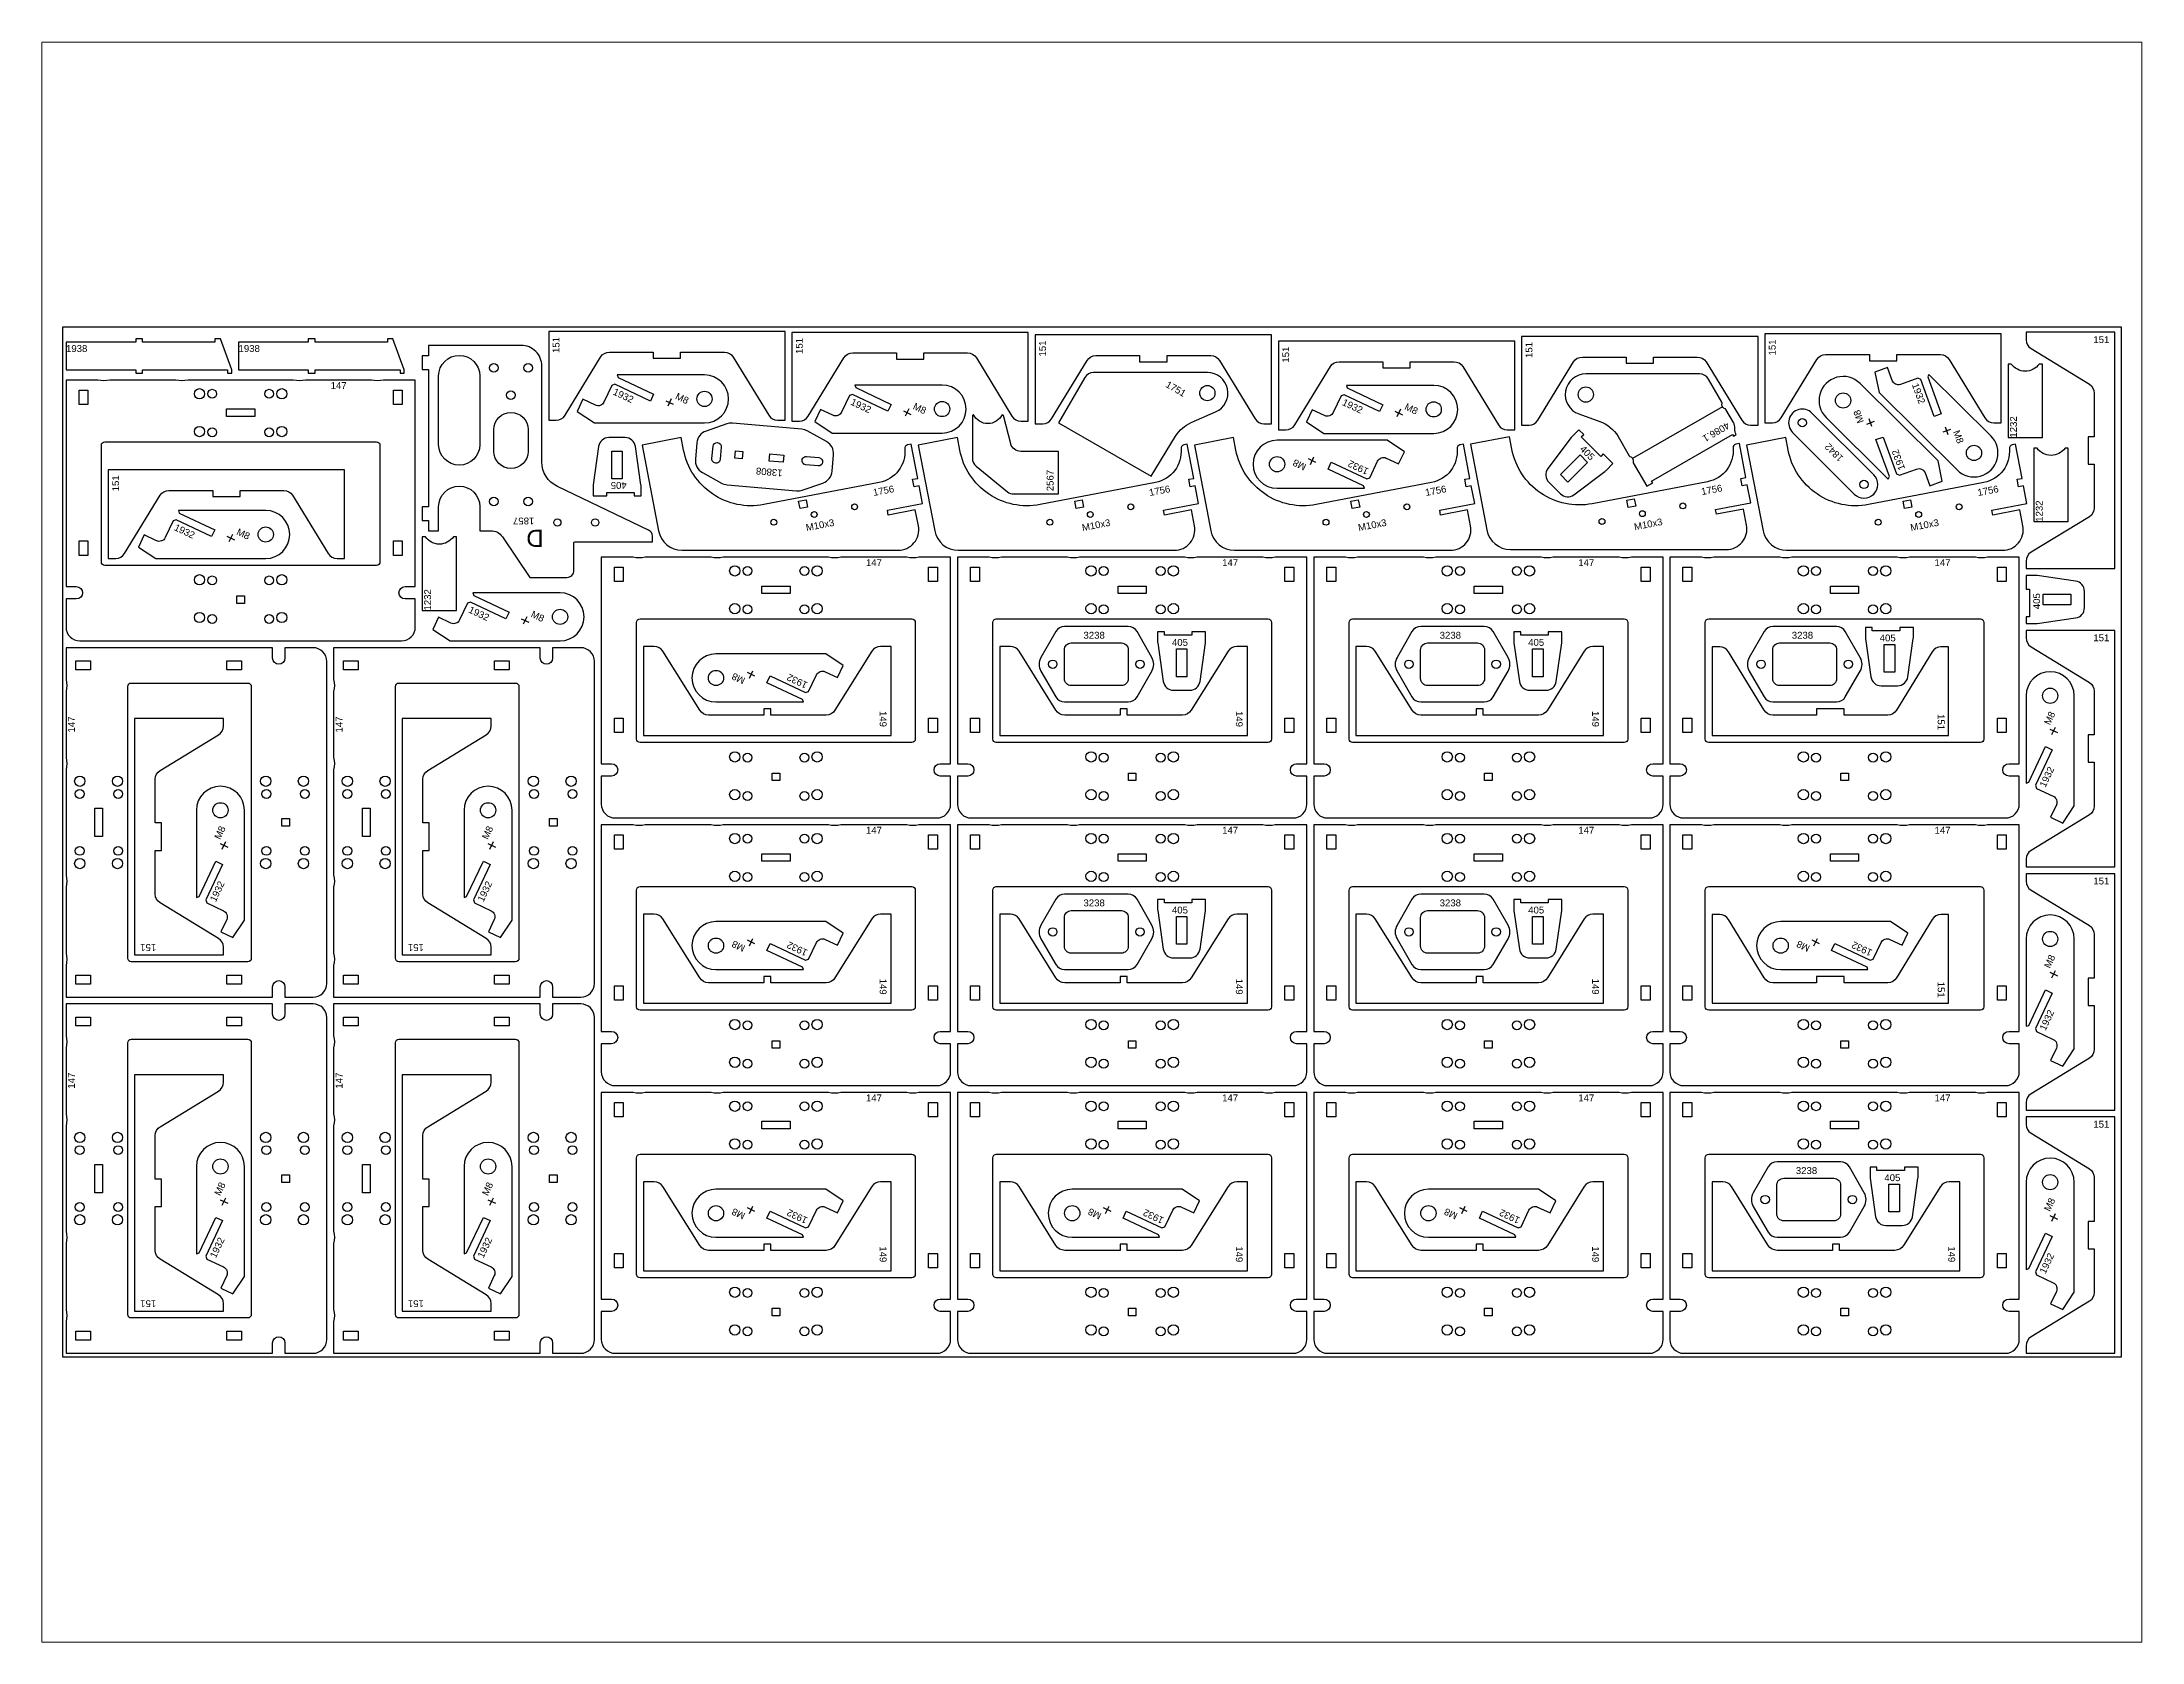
# Paper-space layout 'Layout' of a CAD drawing. Header units: millimetres, sheet in inches. Extents: x 0 to 10.5, y 0 to 8.
# The model-space entities are those that its viewports show. They can reach past a viewport. Long polylines and large blocks are cut down to what shows.
import ezdxf

# ---------------------------------------------------------------- set-up
doc = ezdxf.new("R2010")
doc.units = ezdxf.units.MM
doc.header["$MEASUREMENT"] = 0
for name, color, linetype in [('Gravir', 2, 'Continuous'), ('Gravír', 2, 'Continuous'), ('Graívr', 2, 'Continuous')]:
    doc.layers.add(name, color=color, linetype=linetype)
doc.layers.add('Sheet', color=18, linetype='Continuous', true_color=0x000000)
doc.styles.add('arial.ttf', font='txt', dxfattribs={"height": 0.2})

psp = doc.layouts.new('Layout')

msp = doc.modelspace()

# ---------------------------------------------------------------- texts
at = {"color": 2, "char_height": 10, "attachment_point": 7, "style": 'arial.ttf'}
for s, insert, rotation in [('1932', (800.9, 1402.4), 334.753), ('1932', (2694.4, 1416.4), 290), ('M8', (891.8, 1395.9), 334.753), ('1932', (1147.1, 1387.6), 334.753), ('M8', (1238, 1381.2), 334.753), ('1932', (1863.4, 1387.1), 334.753), ('M8', (1954.3, 1380.6), 334.753), ('M8', (2625.2, 1362.5), 110), ('M8', (2754.4, 1347.8), 290), ('1932', (2685.2, 1293.9), 110), ('M8', (1813.3, 1300.1), 154.753), ('1932', (1904.2, 1293.6), 154.753), ('1932', (161.5, 1204.8), 334.753), ('M8', (252.4, 1198.3), 334.753), ('1932', (590.5, 1084.8), 334.753), ('M8', (681.3, 1078.3), 334.753), ('M8', (995.7, 988.7), 154.753), ('1932', (1086.6, 982.3), 154.753), ('M8', (2895.9, 919.5), 64.753), ('1932', (2889.4, 828.6), 64.753), ('M8', (229.7, 752.7), 64.753), ('M8', (619.7, 752.7), 64.753), ('1932', (223.3, 661.8), 64.753), ('1932', (613.3, 661.8), 64.753), ('M8', (995.7, 598.7), 154.753), ('1932', (1086.6, 592.3), 154.753), ('M8', (2547.1, 598.7), 154.753), ('1932', (2638, 592.3), 154.753), ('M8', (2895.9, 565.1), 64.753), ('1932', (2889.4, 474.2), 64.753), ('M8', (229.7, 233.6), 64.753), ('M8', (619.7, 233.6), 64.753), ('M8', (995.7, 208.7), 154.753), ('1932', (1086.6, 202.3), 154.753), ('M8', (1514.8, 208.7), 154.753), ('1932', (1605.7, 202.3), 154.753), ('M8', (2033.8, 208.7), 154.753), ('1932', (2124.7, 202.3), 154.753), ('M8', (2895.9, 210.7), 64.753), ('1932', (223.3, 142.7), 64.753), ('1932', (613.3, 142.7), 64.753), ('1932', (2889.4, 119.8), 64.753)]:
    msp.add_mtext(s, dxfattribs=dict(at, insert=insert, rotation=rotation))
at = {"layer": 'Gravir', "color": 2, "insert": (2425.5, 1362.5), "char_height": 10, "attachment_point": 7, "rotation": 210, "style": 'arial.ttf'}
msp.add_mtext('4086.1', dxfattribs=at)
at = {"layer": 'Gravír', "color": 2, "char_height": 10, "attachment_point": 7, "style": 'arial.ttf'}
for s, insert in [('1938', (5, 1463.9)), ('1938', (256.4, 1463.9)), ('151', (2959.1, 1476.9)), ('147', (390.6, 1410.1)), ('147', (1170.6, 1152.1)), ('147', (1689.6, 1152.1)), ('147', (2208.6, 1152.1)), ('147', (2727.7, 1152.1)), ('3238', (1487.6, 1046.1)), ('405', (1616.5, 1035.7)), ('3238', (2006.6, 1046.1)), ('405', (2135.6, 1035.7)), ('3238', (2519.7, 1046.1)), ('405', (2647.8, 1042.2)), ('151', (2959.1, 1042.4)), ('147', (1170.6, 762.1)), ('147', (1689.6, 762.1)), ('147', (2208.6, 762.1)), ('147', (2727.7, 762.1)), ('151', (2959.1, 688)), ('3238', (1487.6, 656.1)), ('405', (1616.5, 645.7)), ('3238', (2006.6, 656.1)), ('405', (2135.6, 645.7)), ('147', (1170.6, 372.1)), ('147', (1689.6, 372.1)), ('147', (2208.6, 372.1)), ('147', (2727.7, 372.1)), ('151', (2959.1, 333.6)), ('3238', (2525.6, 266.1)), ('405', (2654.6, 255.7))]:
    msp.add_mtext(s, dxfattribs=dict(at, insert=insert))
at = {"layer": 'Gravír', "color": 2, "attachment_point": 7, "style": 'arial.ttf'}
for s, insert, char_height, rotation in [('151', (724.2, 1462.5), 10, 90), ('151', (1078.6, 1461.2), 10, 90), ('151', (1433, 1457.4), 10, 90), ('151', (1787.4, 1448.5), 10, 90), ('151', (2141.9, 1455.3), 10, 90), ('151', (2496.3, 1459), 10, 90), ('1751', (1606.2, 1413.6), 10, 330), ('1232', (2847.8, 1339.2), 10, 90), ('405', (2209.8, 1321.6), 10, 315), ('1842', (2595.9, 1310.2), 10, 135), ('13808', (1049.5, 1292.5), 10, 175), ('2567', (1444.1, 1261.1), 10, 90), ('151', (82.4, 1261), 10, 90), ('405', (822, 1274.8), 10, 180), ('1232', (2885.4, 1216.6), 10, 90), ('1857', (687.4, 1222.9), 10, 180), ('D', (701, 1204.9), 25, 180), ('1232', (537, 1087.3), 10, 90), ('405', (2881.6, 1089.2), 10, 90), ('147', (17.9, 909.6), 10, 90), ('147', (407.9, 909.6), 10, 90), ('149', (1190.5, 940.9), 10, 270), ('149', (1709.5, 940.9), 10, 270), ('149', (2228.6, 940.9), 10, 270), ('151', (2732.2, 936.4), 10, 270), ('151', (136.4, 601.4), 10, 180), ('151', (526.4, 601.4), 10, 180), ('149', (1190.5, 550.9), 10, 270), ('149', (1709.5, 550.9), 10, 270), ('149', (2228.6, 550.9), 10, 270), ('151', (2732.2, 546.4), 10, 270), ('147', (17.9, 390.6), 10, 90), ('147', (407.9, 390.6), 10, 90), ('149', (1190.5, 160.9), 10, 270), ('149', (1709.5, 160.9), 10, 270), ('149', (2228.6, 160.9), 10, 270), ('149', (2747.6, 160.9), 10, 270), ('151', (136.4, 82.4), 10, 180), ('151', (526.4, 82.4), 10, 180)]:
    msp.add_mtext(s, dxfattribs=dict(at, insert=insert, char_height=char_height, rotation=rotation))
at = {"layer": 'Graívr', "color": 2, "char_height": 10, "attachment_point": 7, "rotation": 10.8159, "style": 'arial.ttf'}
for s, insert in [('1756', (1181.9, 1254)), ('1756', (1584.2, 1254)), ('1756', (1986.6, 1254)), ('1756', (2388.7, 1255.3)), ('1756', (2791.3, 1254)), ('M10x3', (1084.1, 1202.9)), ('M10x3', (1486.4, 1202.9)), ('M10x3', (1888.8, 1202.9)), ('M10x3', (2290.9, 1204.1)), ('M10x3', (2693.5, 1202.9))]:
    msp.add_mtext(s, dxfattribs=dict(at, insert=insert))

# ---------------------------------------------------------------- linework, layer by layer
at = {"color": 7}
for points in [[(5, 1438.1), (106.5, 1438.1), (106.5, 1433.1), (116.5, 1433.1), (116.5, 1438.1), (240.4, 1438.1), (240.4, 1433.1), (246.4, 1433.1), (246.4, 1438.1), (230, 1483.1), (222, 1483.1), (222, 1478.1), (116.5, 1478.1), (116.5, 1483.1), (106.5, 1483.1), (106.5, 1478.1), (5, 1478.1)], [(256.4, 1438.1), (357.9, 1438.1), (357.9, 1433.1), (367.9, 1433.1), (367.9, 1438.1), (491.8, 1438.1), (491.8, 1433.1), (497.8, 1433.1), (497.8, 1438.1), (481.4, 1483.1), (473.4, 1483.1), (473.4, 1478.1), (367.9, 1478.1), (367.9, 1483.1), (357.9, 1483.1), (357.9, 1478.1), (256.4, 1478.1)], [(24, 1387.6), (24, 1408.6), (37, 1408.6), (37, 1387.6)], [(482, 1387.6), (482, 1408.6), (495, 1408.6), (495, 1387.6)], [(239, 1370.1), (239, 1381.1), (280, 1381.1), (280, 1370.1)], [(815.6, 1319.6), (815.6, 1279.1), (800.1, 1279.1), (800.1, 1319.6)], [(991.1, 1319), (990.2, 1308.5), (979.7, 1309.5), (980.6, 1319.9)], [(1050.8, 1313.8), (1049.9, 1303.3), (1029.5, 1305.1), (1030.4, 1315.6)], [(2182.6, 1285.4), (2211.2, 1314), (2222.2, 1303.1), (2193.5, 1274.4)], [(1074.6, 1236), (1072.5, 1246.8), (1083.3, 1248.8), (1085.4, 1238)], [(1476.9, 1236), (1474.9, 1246.8), (1485.7, 1248.8), (1487.7, 1238)], [(1879.3, 1236), (1877.2, 1246.8), (1888, 1248.8), (1890.1, 1238)], [(2281.4, 1237.2), (2279.3, 1248), (2290.1, 1250.1), (2292.2, 1239.2)], [(2684, 1236), (2681.9, 1246.8), (2692.7, 1248.8), (2694.8, 1238)], [(24, 1167.6), (24, 1188.6), (37, 1188.6), (37, 1167.6)], [(482, 1167.6), (482, 1188.6), (495, 1188.6), (495, 1167.6)], [(804, 1129.5), (804, 1150.5), (817, 1150.5), (817, 1129.5)], [(1262, 1129.5), (1262, 1150.5), (1275, 1150.5), (1275, 1129.5)], [(1323, 1129.5), (1323, 1150.5), (1336, 1150.5), (1336, 1129.5)], [(1781.1, 1129.5), (1781.1, 1150.5), (1794.1, 1150.5), (1794.1, 1129.5)], [(1842.1, 1129.5), (1842.1, 1150.5), (1855.1, 1150.5), (1855.1, 1129.5)], [(2300.1, 1129.5), (2300.1, 1150.5), (2313.1, 1150.5), (2313.1, 1129.5)], [(2361.1, 1129.5), (2361.1, 1150.5), (2374.1, 1150.5), (2374.1, 1129.5)], [(2819.2, 1129.5), (2819.2, 1150.5), (2832.2, 1150.5), (2832.2, 1129.5)], [(254, 1097.6), (254, 1108.6), (265, 1108.6), (265, 1097.6)], [(1019, 1112), (1019, 1123), (1060, 1123), (1060, 1112)], [(1538.1, 1112), (1538.1, 1123), (1579.1, 1123), (1579.1, 1112)], [(2057.1, 1112), (2057.1, 1123), (2098.1, 1123), (2098.1, 1112)], [(2576.1, 1112), (2576.1, 1123), (2617.1, 1123), (2617.1, 1112)], [(2926.4, 1095.5), (2885.9, 1095.5), (2885.9, 1111), (2926.4, 1111)], [(40.5, 1001.1), (19.5, 1001.1), (19.5, 1014.1), (40.5, 1014.1)], [(260.5, 1001.1), (239.5, 1001.1), (239.5, 1014.1), (260.5, 1014.1)], [(430.5, 1001.1), (409.5, 1001.1), (409.5, 1014.1), (430.5, 1014.1)], [(650.5, 1001.1), (629.5, 1001.1), (629.5, 1014.1), (650.5, 1014.1)], [(1622.9, 990.9), (1622.9, 1031.4), (1638.4, 1031.4), (1638.4, 990.9)], [(2141.9, 990.9), (2141.9, 1031.4), (2157.4, 1031.4), (2157.4, 990.9)], [(2654.1, 997.3), (2654.1, 1037.8), (2669.6, 1037.8), (2669.6, 997.3)], [(804, 909.5), (804, 930.5), (817, 930.5), (817, 909.5)], [(1262, 909.5), (1262, 930.5), (1275, 930.5), (1275, 909.5)], [(1323, 909.5), (1323, 930.5), (1336, 930.5), (1336, 909.5)], [(1781.1, 909.5), (1781.1, 930.5), (1794.1, 930.5), (1794.1, 909.5)], [(1842.1, 909.5), (1842.1, 930.5), (1855.1, 930.5), (1855.1, 909.5)], [(2300.1, 909.5), (2300.1, 930.5), (2313.1, 930.5), (2313.1, 909.5)], [(2361.1, 909.5), (2361.1, 930.5), (2374.1, 930.5), (2374.1, 909.5)], [(2819.2, 909.5), (2819.2, 930.5), (2832.2, 930.5), (2832.2, 909.5)], [(1034, 839.5), (1034, 850.5), (1045, 850.5), (1045, 839.5)], [(1553.1, 839.5), (1553.1, 850.5), (1564.1, 850.5), (1564.1, 839.5)], [(2072.1, 839.5), (2072.1, 850.5), (2083.1, 850.5), (2083.1, 839.5)], [(2591.1, 839.5), (2591.1, 850.5), (2602.1, 850.5), (2602.1, 839.5)], [(58, 758.1), (47, 758.1), (47, 799.1), (58, 799.1)], [(448, 758.1), (437, 758.1), (437, 799.1), (448, 799.1)], [(330.5, 773.1), (319.5, 773.1), (319.5, 784.1), (330.5, 784.1)], [(720.5, 773.1), (709.5, 773.1), (709.5, 784.1), (720.5, 784.1)], [(804, 739.5), (804, 760.5), (817, 760.5), (817, 739.5)], [(1262, 739.5), (1262, 760.5), (1275, 760.5), (1275, 739.5)], [(1323, 739.5), (1323, 760.5), (1336, 760.5), (1336, 739.5)], [(1781.1, 739.5), (1781.1, 760.5), (1794.1, 760.5), (1794.1, 739.5)], [(1842.1, 739.5), (1842.1, 760.5), (1855.1, 760.5), (1855.1, 739.5)], [(2300.1, 739.5), (2300.1, 760.5), (2313.1, 760.5), (2313.1, 739.5)], [(2361.1, 739.5), (2361.1, 760.5), (2374.1, 760.5), (2374.1, 739.5)], [(2819.2, 739.5), (2819.2, 760.5), (2832.2, 760.5), (2832.2, 739.5)], [(1019, 722), (1019, 733), (1060, 733), (1060, 722)], [(1538.1, 722), (1538.1, 733), (1579.1, 733), (1579.1, 722)], [(2057.1, 722), (2057.1, 733), (2098.1, 733), (2098.1, 722)], [(2576.1, 722), (2576.1, 733), (2617.1, 733), (2617.1, 722)], [(1622.9, 600.9), (1622.9, 641.4), (1638.4, 641.4), (1638.4, 600.9)], [(2141.9, 600.9), (2141.9, 641.4), (2157.4, 641.4), (2157.4, 600.9)], [(40.5, 543), (19.5, 543), (19.5, 556), (40.5, 556)], [(260.5, 543), (239.5, 543), (239.5, 556), (260.5, 556)], [(430.5, 543), (409.5, 543), (409.5, 556), (430.5, 556)], [(650.5, 543), (629.5, 543), (629.5, 556), (650.5, 556)], [(804, 519.5), (804, 540.5), (817, 540.5), (817, 519.5)], [(1262, 519.5), (1262, 540.5), (1275, 540.5), (1275, 519.5)], [(1323, 519.5), (1323, 540.5), (1336, 540.5), (1336, 519.5)], [(1781.1, 519.5), (1781.1, 540.5), (1794.1, 540.5), (1794.1, 519.5)], [(1842.1, 519.5), (1842.1, 540.5), (1855.1, 540.5), (1855.1, 519.5)], [(2300.1, 519.5), (2300.1, 540.5), (2313.1, 540.5), (2313.1, 519.5)], [(2361.1, 519.5), (2361.1, 540.5), (2374.1, 540.5), (2374.1, 519.5)], [(2819.2, 519.5), (2819.2, 540.5), (2832.2, 540.5), (2832.2, 519.5)], [(40.5, 482), (19.5, 482), (19.5, 495), (40.5, 495)], [(260.5, 482), (239.5, 482), (239.5, 495), (260.5, 495)], [(430.5, 482), (409.5, 482), (409.5, 495), (430.5, 495)], [(650.5, 482), (629.5, 482), (629.5, 495), (650.5, 495)], [(1034, 449.5), (1034, 460.5), (1045, 460.5), (1045, 449.5)], [(1553.1, 449.5), (1553.1, 460.5), (1564.1, 460.5), (1564.1, 449.5)], [(2072.1, 449.5), (2072.1, 460.5), (2083.1, 460.5), (2083.1, 449.5)], [(2591.1, 449.5), (2591.1, 460.5), (2602.1, 460.5), (2602.1, 449.5)], [(804, 349.5), (804, 370.5), (817, 370.5), (817, 349.5)], [(1262, 349.5), (1262, 370.5), (1275, 370.5), (1275, 349.5)], [(1323, 349.5), (1323, 370.5), (1336, 370.5), (1336, 349.5)], [(1781.1, 349.5), (1781.1, 370.5), (1794.1, 370.5), (1794.1, 349.5)], [(1842.1, 349.5), (1842.1, 370.5), (1855.1, 370.5), (1855.1, 349.5)], [(2300.1, 349.5), (2300.1, 370.5), (2313.1, 370.5), (2313.1, 349.5)], [(2361.1, 349.5), (2361.1, 370.5), (2374.1, 370.5), (2374.1, 349.5)], [(2819.2, 349.5), (2819.2, 370.5), (2832.2, 370.5), (2832.2, 349.5)], [(1019, 332), (1019, 343), (1060, 343), (1060, 332)], [(1538.1, 332), (1538.1, 343), (1579.1, 343), (1579.1, 332)], [(2057.1, 332), (2057.1, 343), (2098.1, 343), (2098.1, 332)], [(2576.1, 332), (2576.1, 343), (2617.1, 343), (2617.1, 332)], [(58, 239), (47, 239), (47, 280), (58, 280)], [(448, 239), (437, 239), (437, 280), (448, 280)], [(330.5, 254), (319.5, 254), (319.5, 265), (330.5, 265)], [(720.5, 254), (709.5, 254), (709.5, 265), (720.5, 265)], [(2660.9, 210.9), (2660.9, 251.4), (2676.4, 251.4), (2676.4, 210.9)], [(804, 129.5), (804, 150.5), (817, 150.5), (817, 129.5)], [(1262, 129.5), (1262, 150.5), (1275, 150.5), (1275, 129.5)], [(1323, 129.5), (1323, 150.5), (1336, 150.5), (1336, 129.5)], [(1781.1, 129.5), (1781.1, 150.5), (1794.1, 150.5), (1794.1, 129.5)], [(1842.1, 129.5), (1842.1, 150.5), (1855.1, 150.5), (1855.1, 129.5)], [(2300.1, 129.5), (2300.1, 150.5), (2313.1, 150.5), (2313.1, 129.5)], [(2361.1, 129.5), (2361.1, 150.5), (2374.1, 150.5), (2374.1, 129.5)], [(2819.2, 129.5), (2819.2, 150.5), (2832.2, 150.5), (2832.2, 129.5)], [(1034, 59.5), (1034, 70.5), (1045, 70.5), (1045, 59.5)], [(1553.1, 59.5), (1553.1, 70.5), (1564.1, 70.5), (1564.1, 59.5)], [(2072.1, 59.5), (2072.1, 70.5), (2083.1, 70.5), (2083.1, 59.5)], [(2591.1, 59.5), (2591.1, 70.5), (2602.1, 70.5), (2602.1, 59.5)], [(40.5, 24), (19.5, 24), (19.5, 37), (40.5, 37)], [(260.5, 24), (239.5, 24), (239.5, 37), (260.5, 37)], [(430.5, 24), (409.5, 24), (409.5, 37), (430.5, 37)], [(650.5, 24), (629.5, 24), (629.5, 37), (650.5, 37)]]:
    msp.add_lwpolyline(points, close=True, dxfattribs=at)
for points in [[(859.7, 1195.6, 0.28928), (854, 1204.6), (721.1, 1267.9, -0.28928), (698.3, 1304), (698.3, 1443.6, 0.414214), (668.3, 1473.6), (533, 1473.6), (533, 1458.6), (524, 1458.6), (524, 1438.6), (533, 1438.6), (533, 1238.6), (524, 1238.6), (524, 1218.6), (533, 1218.6), (533, 1203.6), (548, 1203.6), (548, 1238.6, -1), (608, 1238.6), (608, 1203.6), (624.2, 1203.6, -0.249328), (640.8, 1194.8), (680.7, 1135.6), (735, 1135.6, 0.414214), (745, 1145.6), (745, 1185.6, -0.414214), (747, 1187.6), (859.7, 1187.6)], [(1052.8, 1364.6), (1052.8, 1493.9), (708.3, 1493.9), (708.3, 1364.6), (719.3, 1364.6, 0.261313), (732.1, 1371.8), (784, 1456.7, -0.261313), (796.8, 1463.9), (860.6, 1463.9), (860.6, 1454.9), (900.6, 1454.9), (900.6, 1463.9), (964.3, 1463.9, -0.261313), (977.1, 1456.7), (1029, 1371.8, 0.261313), (1041.8, 1364.6)], [(1407.2, 1363.3), (1407.2, 1492.6), (1062.8, 1492.6), (1062.8, 1363.3), (1073.8, 1363.3, 0.261313), (1086.6, 1370.4), (1138.5, 1455.4, -0.261313), (1151.3, 1462.6), (1215, 1462.6), (1215, 1453.6), (1255, 1453.6), (1255, 1462.6), (1318.7, 1462.6, -0.261313), (1331.5, 1455.4), (1383.4, 1370.4, 0.261313), (1396.2, 1363.3)], [(1761.6, 1359.5), (1761.6, 1488.8), (1417.2, 1488.8), (1417.2, 1359.5), (1428.2, 1359.5, 0.261313), (1441, 1366.7), (1492.9, 1451.6, -0.261313), (1505.7, 1458.8), (1569.4, 1458.8), (1569.4, 1449.8), (1609.4, 1449.8), (1609.4, 1458.8), (1673.1, 1458.8, -0.261313), (1685.9, 1451.6), (1737.8, 1366.7, 0.261313), (1750.6, 1359.5)], [(2116, 1350.5), (2116, 1479.9), (1771.6, 1479.9), (1771.6, 1350.5), (1782.6, 1350.5, 0.261313), (1795.4, 1357.7), (1847.3, 1442.7, -0.261313), (1860.1, 1449.9), (1923.8, 1449.9), (1923.8, 1440.9), (1963.8, 1440.9), (1963.8, 1449.9), (2027.5, 1449.9, -0.261313), (2040.3, 1442.7), (2092.2, 1357.7, 0.261313), (2105, 1350.5)], [(2470.5, 1357.4), (2470.5, 1486.7), (2126, 1486.7), (2126, 1357.4), (2137, 1357.4, 0.261313), (2149.8, 1364.5), (2201.7, 1449.5, -0.261313), (2214.5, 1456.7), (2278.2, 1456.7), (2278.2, 1447.7), (2318.2, 1447.7), (2318.2, 1456.7), (2382, 1456.7, -0.261313), (2394.8, 1449.5), (2446.7, 1364.5, 0.261313), (2459.5, 1357.4)], [(2824.9, 1361), (2824.9, 1490.3), (2480.5, 1490.3), (2480.5, 1361), (2491.5, 1361, 0.261313), (2504.3, 1368.2), (2556.2, 1453.1, -0.261313), (2569, 1460.3), (2632.7, 1460.3), (2632.7, 1451.3), (2672.7, 1451.3), (2672.7, 1460.3), (2736.4, 1460.3, -0.261313), (2749.2, 1453.1), (2801.1, 1368.2, 0.261313), (2813.9, 1361)], [(2861.2, 1148.3), (2990.5, 1148.3), (2990.5, 1492.7), (2861.2, 1492.7), (2861.2, 1481.7, 0.261313), (2868.3, 1468.9), (2953.3, 1417, -0.261313), (2960.5, 1404.2), (2960.5, 1340.5), (2951.5, 1340.5), (2951.5, 1300.5), (2960.5, 1300.5), (2960.5, 1236.8, -0.261313), (2953.3, 1224), (2868.3, 1172.1, 0.261313), (2861.2, 1159.3)], [(608, 1429.1), (608, 1329.1, -1), (548, 1329.1), (548, 1429.1, -1)], [(2640.6, 1434.6), (2646.8, 1404.9), (2760.5, 1292.1, 1), (2809.8, 1341.8), (2719.5, 1431.3), (2717.8, 1427.7), (2737.4, 1374), (2727, 1370.2), (2707.5, 1424), (2703.2, 1425.9), (2678, 1416.8, -0.414214), (2665.9, 1422.5), (2659, 1441.2)], [(2884.9, 1339.5), (2884.9, 1446.5), (2880.3, 1446.5, -0.51558), (2839.5, 1446.5), (2834.9, 1446.5), (2834.9, 1339.5)], [(5, 1063.1, 0.414214), (25, 1043.1), (494, 1043.1, 0.414214), (514, 1063.1), (514, 1104.1), (499, 1104.1, -1), (499, 1122.1), (514, 1122.1), (514, 1423.1), (467.8, 1423.1, -0.112509), (450.1, 1423.1), (354, 1423.1, -0.112509), (336.2, 1423.1), (182.8, 1423.1, -0.112509), (165, 1423.1), (69, 1423.1, -0.112509), (51.2, 1423.1), (5, 1423.1), (5, 1122.1), (20, 1122.1, -1), (20, 1104.1), (5, 1104.1)], [(749.9, 1377.4), (775.1, 1360.6), (935.4, 1360.6, 1), (935.4, 1430.6), (808.1, 1430.6), (809.5, 1426.9), (861.2, 1402.5), (856.5, 1392.5), (804.8, 1416.9), (800.4, 1415.3), (788.9, 1391.1, -0.414214), (776.3, 1386.6), (758.2, 1395.1)], [(1096.1, 1362.7), (1121.4, 1345.9), (1281.6, 1345.9, 1), (1281.6, 1415.9), (1154.4, 1415.9), (1155.7, 1412.1), (1207.4, 1387.7), (1202.7, 1377.8), (1151, 1402.2), (1146.6, 1400.6), (1135.2, 1376.4, -0.414214), (1122.5, 1371.8), (1104.4, 1380.4)], [(1489.4, 1426.6), (1451.4, 1360.8), (1586.4, 1282.9), (1621.9, 1341.3, -0.154908), (1644.6, 1361.2), (1680, 1376.6, 0.813185), (1668.1, 1434.1), (1502.4, 1434.1, 0.267949)], [(1812.4, 1362.1), (1837.7, 1345.4), (1997.9, 1345.4, 1), (1997.9, 1415.4), (1870.7, 1415.4), (1872, 1411.6), (1923.7, 1387.2), (1919, 1377.3), (1867.3, 1401.7), (1862.9, 1400.1), (1851.5, 1375.8, -0.414214), (1838.8, 1371.3), (1820.7, 1379.8)], [(2417.8, 1390.7), (2398.3, 1424.5, 0.267949), (2385.3, 1432), (2219.6, 1432, 0.842284), (2209.6, 1373.7), (2239.9, 1362.9, -0.178252), (2266.5, 1340.8), (2282.7, 1312.7, 0.202615), (2283.9, 1311.7, -0.422577), (2288.4, 1304, 0.202615), (2288.6, 1302.4), (2308.3, 1268.4), (2317, 1273.4), (2315.5, 1276), (2433.2, 1344), (2434.7, 1341.4), (2438.6, 1343.6, -0.155364), (2436.7, 1352.5, 0.155364), (2434.7, 1361.4), (2423.7, 1380.4, 0.202615), (2422.5, 1381.4, -0.422577), (2418, 1389.1, 0.202615)], [(2739, 1275.7), (2732.9, 1305.4), (2619.1, 1418.2, 1), (2569.8, 1368.5), (2660.2, 1278.9), (2661.9, 1282.5), (2642.3, 1336.3), (2652.6, 1340), (2672.2, 1286.3), (2676.5, 1284.3), (2701.6, 1293.5, -0.414214), (2713.8, 1287.8), (2720.6, 1269)], [(2639, 1285.2), (2549.1, 1375, 1), (2520.8, 1346.8), (2610.7, 1256.9, 1)], [(678.3, 1351), (678.3, 1319.2, -1), (628.3, 1319.2), (628.3, 1351, -1)], [(1123.4, 1314.2, 0.296392), (1113.2, 1333.4), (1085.2, 1348.9, 0.104939), (1077.2, 1351.4), (976.1, 1360.2, 0.104939), (967.9, 1359.2), (937.6, 1348.8, 0.296392), (924.2, 1331.6), (922.1, 1307.7, 0.296392), (932.3, 1288.5), (960.3, 1273, 0.104939), (968.3, 1270.6), (1069.4, 1261.7, 0.104939), (1077.6, 1262.7), (1107.9, 1273.1, 0.296392), (1121.3, 1290.3)], [(1451.2, 1257.1), (1451.2, 1319.1), (1396.2, 1319.1, -0.341581), (1381.6, 1330.3), (1370.9, 1371.6), (1369.3, 1372.6), (1368.9, 1372.6, -0.627646), (1327.5, 1372.6), (1326.7, 1372.6), (1325.7, 1371.6), (1325.7, 1309.2, 0.225391), (1331.2, 1297.5), (1376.7, 1260.4, 0.1727), (1386.2, 1257.1)], [(2199.6, 1340.9, 0.035489), (2198.2, 1339.3), (2164.2, 1294, 0.373238), (2165.6, 1274.4), (2182.6, 1257.4, 0.373238), (2202.2, 1256.1), (2247.5, 1290, 0.035489), (2249.1, 1291.4), (2259, 1301.3), (2244.8, 1315.4), (2241.3, 1311.9), (2213, 1340.2), (2216.5, 1343.7), (2209.5, 1350.8)], [(56.5, 1158.1), (56.5, 1328.1, -0.414214), (61.5, 1333.1), (457.5, 1333.1, -0.414214), (462.5, 1328.1), (462.5, 1158.1, -0.414214), (457.5, 1153.1), (61.5, 1153.1, -0.414214)], [(842.9, 1268.3, 0.035489), (842.7, 1270.4), (834.7, 1326.5, 0.373238), (819.9, 1339.3), (795.9, 1339.3, 0.373238), (781, 1326.5), (773, 1270.4, 0.035489), (772.9, 1268.3), (772.9, 1254.3), (792.9, 1254.3), (792.9, 1259.3), (832.9, 1259.3), (832.9, 1254.3), (842.9, 1254.3)], [(868.4, 1203.4, 0.359944), (902.8, 1175), (1217.5, 1175, 0.470649), (1247, 1210.6), (1242.5, 1233.9), (1203.2, 1226.4), (1201.9, 1233.3), (1253, 1243.1), (1248, 1269.1), (1240.7, 1267.7), (1238.6, 1278.5), (1246, 1279.9), (1236.5, 1329.5), (1231.3, 1328.5, 0.385736), (1227.3, 1323.2, -0.385736), (1190.1, 1273.8), (1022, 1241.7, -0.414214), (905, 1321.1), (901.5, 1339.3), (844.5, 1328.4)], [(959.8, 1325.5), (958.2, 1307.6, -1), (946.2, 1308.6), (947.8, 1326.6, -1)], [(1270.8, 1203.4, 0.359944), (1305.1, 1175), (1619.9, 1175, 0.470649), (1649.3, 1210.6), (1644.9, 1233.9), (1605.6, 1226.4), (1604.3, 1233.3), (1655.4, 1243.1), (1650.4, 1269.1), (1643, 1267.7), (1641, 1278.5), (1648.3, 1279.9), (1638.8, 1329.5), (1633.7, 1328.5, 0.385736), (1629.7, 1323.2, -0.385736), (1592.5, 1273.8), (1424.3, 1241.7, -0.414214), (1307.3, 1321.1), (1303.9, 1339.3), (1246.9, 1328.4)], [(1673.1, 1203.4, 0.359944), (1707.5, 1175), (2022.2, 1175, 0.470649), (2051.7, 1210.6), (2047.2, 1233.9), (2007.9, 1226.4), (2006.6, 1233.3), (2057.7, 1243.1), (2052.7, 1269.1), (2045.4, 1267.7), (2043.3, 1278.5), (2050.7, 1279.9), (2041.2, 1329.5), (2036, 1328.5, 0.385736), (2032, 1323.2, -0.385736), (1994.8, 1273.8), (1826.7, 1241.7, -0.414214), (1709.7, 1321.1), (1706.2, 1339.3), (1649.2, 1328.4)], [(1955.2, 1318.6), (1929.9, 1335.4), (1769.7, 1335.4, 1), (1769.7, 1265.4), (1896.9, 1265.4), (1895.6, 1269.1), (1843.9, 1293.5), (1848.6, 1303.5), (1900.3, 1279.1), (1904.7, 1280.7), (1916.1, 1304.9, -0.414214), (1928.8, 1309.4), (1946.8, 1300.9)], [(2075.2, 1204.7, 0.359944), (2109.6, 1176.2), (2424.3, 1176.2, 0.470649), (2453.8, 1211.9), (2449.3, 1235.2), (2410.1, 1227.7), (2408.7, 1234.5), (2459.8, 1244.3), (2454.8, 1270.3), (2447.5, 1268.9), (2445.4, 1279.7), (2452.8, 1281.1), (2443.3, 1330.7), (2438.2, 1329.7, 0.385736), (2434.1, 1324.4, -0.385736), (2396.9, 1275), (2228.8, 1242.9, -0.414214), (2111.8, 1322.4), (2108.3, 1340.5), (2051.3, 1329.7)], [(2477.8, 1203.4, 0.359944), (2512.2, 1175), (2826.9, 1175, 0.470649), (2856.4, 1210.6), (2851.9, 1233.9), (2812.6, 1226.4), (2811.3, 1233.3), (2862.4, 1243.1), (2857.4, 1269.1), (2850.1, 1267.7), (2848, 1278.5), (2855.4, 1279.9), (2845.9, 1329.5), (2840.7, 1328.5, 0.385736), (2836.7, 1323.2, -0.385736), (2799.5, 1273.8), (2631.4, 1241.7, -0.414214), (2514.4, 1321.1), (2510.9, 1339.3), (2453.9, 1328.4)], [(2922.4, 1216.9), (2922.4, 1323.9), (2917.8, 1323.9, -0.51558), (2877, 1323.9), (2872.4, 1323.9), (2872.4, 1216.9)], [(410.9, 1163.1), (410.9, 1292.4), (66.5, 1292.4), (66.5, 1163.1), (77.5, 1163.1, 0.261313), (90.3, 1170.3), (142.2, 1255.2, -0.261313), (155, 1262.4), (218.7, 1262.4), (218.7, 1253.4), (258.7, 1253.4), (258.7, 1262.4), (322.4, 1262.4, -0.261313), (335.2, 1255.2), (387.1, 1170.3, 0.261313), (399.9, 1163.1)], [(1102, 1310.1, -1), (1100.9, 1298.1), (1083, 1299.7, -1), (1084, 1311.6)], [(110.5, 1179.8), (135.7, 1163.1), (296, 1163.1, 1), (296, 1233.1), (168.7, 1233.1), (170.1, 1229.3), (221.8, 1204.9), (217.1, 1195), (165.4, 1219.4), (161, 1217.8), (149.5, 1193.5, -0.414214), (136.9, 1189), (118.8, 1197.5)], [(574, 1087.5), (574, 1194.5), (569.4, 1194.5, -0.51558), (528.7, 1194.5), (524, 1194.5), (524, 1087.5)], [(785, 805, 0.414214), (805, 785), (1274, 785, 0.414214), (1294, 805), (1294, 846), (1279, 846, -1), (1279, 864), (1294, 864), (1294, 1165), (1247.8, 1165, -0.112509), (1230.1, 1165), (1134, 1165, -0.112509), (1116.2, 1165), (962.8, 1165, -0.112509), (945, 1165), (849, 1165, -0.112509), (831.2, 1165), (785, 1165), (785, 864), (800, 864, -1), (800, 846), (785, 846)], [(1304, 805, 0.414214), (1324, 785), (1793.1, 785, 0.414214), (1813.1, 805), (1813.1, 846), (1798.1, 846, -1), (1798.1, 864), (1813.1, 864), (1813.1, 1165), (1766.9, 1165, -0.112509), (1749.1, 1165), (1653, 1165, -0.112509), (1635.3, 1165), (1481.8, 1165, -0.112509), (1464.1, 1165), (1368, 1165, -0.112509), (1350.2, 1165), (1304, 1165), (1304, 864), (1319, 864, -1), (1319, 846), (1304, 846)], [(1823.1, 805, 0.414214), (1843.1, 785), (2312.1, 785, 0.414214), (2332.1, 805), (2332.1, 846), (2317.1, 846, -1), (2317.1, 864), (2332.1, 864), (2332.1, 1165), (2285.9, 1165, -0.112509), (2268.1, 1165), (2172.1, 1165, -0.112509), (2154.3, 1165), (2000.9, 1165, -0.112509), (1983.1, 1165), (1887, 1165, -0.112509), (1869.3, 1165), (1823.1, 1165), (1823.1, 864), (1838.1, 864, -1), (1838.1, 846), (1823.1, 846)], [(2342.1, 805, 0.414214), (2362.1, 785), (2831.2, 785, 0.414214), (2851.2, 805), (2851.2, 846), (2836.2, 846, -1), (2836.2, 864), (2851.2, 864), (2851.2, 1165), (2805, 1165, -0.112509), (2787.2, 1165), (2691.1, 1165, -0.112509), (2673.3, 1165), (2519.9, 1165, -0.112509), (2502.1, 1165), (2406.1, 1165, -0.112509), (2388.3, 1165), (2342.1, 1165), (2342.1, 864), (2357.1, 864, -1), (2357.1, 846), (2342.1, 846)], [(2875.1, 1068.3, 0.035489), (2877.2, 1068.4), (2933.3, 1076.4, 0.373238), (2946.2, 1091.3), (2946.2, 1115.3, 0.373238), (2933.3, 1130.1), (2877.2, 1138.1, 0.035489), (2875.1, 1138.3), (2861.2, 1138.3), (2861.2, 1118.3), (2866.2, 1118.3), (2866.2, 1078.3), (2861.2, 1078.3), (2861.2, 1068.3)], [(539.4, 1059.8), (564.7, 1043.1), (724.9, 1043.1, 1), (724.9, 1113.1), (597.7, 1113.1), (599.1, 1109.3), (650.8, 1084.9), (646.1, 1075), (594.4, 1099.4), (589.9, 1097.8), (578.5, 1073.5, -0.414214), (565.9, 1069), (547.8, 1077.5)], [(836.5, 900), (836.5, 1070, -0.414214), (841.5, 1075), (1237.5, 1075, -0.414214), (1242.5, 1070), (1242.5, 900, -0.414214), (1237.5, 895), (841.5, 895, -0.414214)], [(1355.6, 900), (1355.6, 1070, -0.414214), (1360.6, 1075), (1756.6, 1075, -0.414214), (1761.6, 1070), (1761.6, 900, -0.414214), (1756.6, 895), (1360.6, 895, -0.414214)], [(1874.6, 900), (1874.6, 1070, -0.414214), (1879.6, 1075), (2275.6, 1075, -0.414214), (2280.6, 1070), (2280.6, 900, -0.414214), (2275.6, 895), (1879.6, 895, -0.414214)], [(2393.6, 900), (2393.6, 1070, -0.414214), (2398.6, 1075), (2794.6, 1075, -0.414214), (2799.6, 1070), (2799.6, 900, -0.414214), (2794.6, 895), (2398.6, 895, -0.414214)], [(1425.5, 999), (1447.1, 961.5, 0.267949), (1460.1, 954), (1552.6, 954, 0.267949), (1565.6, 961.5), (1587.2, 999, 0.267949), (1587.2, 1019), (1565.6, 1056.5, 0.267949), (1552.6, 1064), (1460.1, 1064, 0.267949), (1447.1, 1056.5), (1425.5, 1019, 0.267949)], [(1595.6, 1042.2, 0.035489), (1595.8, 1040.1), (1603.8, 984, 0.373238), (1618.6, 971.2), (1642.6, 971.2, 0.373238), (1657.5, 984), (1665.5, 1040.1, 0.035489), (1665.6, 1042.2), (1665.6, 1056.2), (1645.6, 1056.2), (1645.6, 1051.2), (1605.6, 1051.2), (1605.6, 1056.2), (1595.6, 1056.2)], [(1944.5, 999), (1966.1, 961.5, 0.267949), (1979.1, 954), (2071.6, 954, 0.267949), (2084.6, 961.5), (2106.3, 999, 0.267949), (2106.3, 1019), (2084.6, 1056.5, 0.267949), (2071.6, 1064), (1979.1, 1064, 0.267949), (1966.1, 1056.5), (1944.5, 1019, 0.267949)], [(2114.7, 1042.2, 0.035489), (2114.8, 1040.1), (2122.8, 984, 0.373238), (2137.7, 971.2), (2161.6, 971.2, 0.373238), (2176.5, 984), (2184.5, 1040.1, 0.035489), (2184.7, 1042.2), (2184.7, 1056.2), (2164.7, 1056.2), (2164.7, 1051.2), (2124.7, 1051.2), (2124.7, 1056.2), (2114.7, 1056.2)], [(2457.6, 999), (2479.3, 961.5, 0.267949), (2492.3, 954), (2584.7, 954, 0.267949), (2597.7, 961.5), (2619.4, 999, 0.267949), (2619.4, 1019), (2597.7, 1056.5, 0.267949), (2584.7, 1064), (2492.3, 1064, 0.267949), (2479.3, 1056.5), (2457.6, 1019, 0.267949)], [(2626.9, 1048.7, 0.035489), (2627, 1046.5), (2635, 990.5, 0.373238), (2649.9, 977.6), (2673.9, 977.6, 0.373238), (2688.7, 990.5), (2696.7, 1046.5, 0.035489), (2696.9, 1048.7), (2696.9, 1062.6), (2676.9, 1062.6), (2676.9, 1057.6), (2636.9, 1057.6), (2636.9, 1062.6), (2626.9, 1062.6)], [(2861.2, 713.9), (2990.5, 713.9), (2990.5, 1058.3), (2861.2, 1058.3), (2861.2, 1047.3, 0.261313), (2868.3, 1034.5), (2953.3, 982.6, -0.261313), (2960.5, 969.8), (2960.5, 906.1), (2951.5, 906.1), (2951.5, 866.1), (2960.5, 866.1), (2960.5, 802.3, -0.261313), (2953.3, 789.5), (2868.3, 737.7, 0.261313), (2861.2, 724.8)], [(365, 524, 0.414214), (385, 544), (385, 1013.1, 0.414214), (365, 1033.1), (324, 1033.1), (324, 1018.1, -1), (306, 1018.1), (306, 1033.1), (5, 1033.1), (5, 986.9, -0.112509), (5, 969.1), (5, 873, -0.112509), (5, 855.3), (5, 701.8, -0.112509), (5, 684.1), (5, 588, -0.112509), (5, 570.2), (5, 524), (306, 524), (306, 539, -1), (324, 539), (324, 524)], [(755, 524, 0.414214), (775, 544), (775, 1013.1, 0.414214), (755, 1033.1), (714, 1033.1), (714, 1018.1, -1), (696, 1018.1), (696, 1033.1), (395, 1033.1), (395, 986.9, -0.112509), (395, 969.1), (395, 873, -0.112509), (395, 855.3), (395, 701.8, -0.112509), (395, 684.1), (395, 588, -0.112509), (395, 570.2), (395, 524), (696, 524), (696, 539, -1), (714, 539), (714, 524)], [(846.5, 1035), (846.5, 905), (1207.4, 905), (1207.4, 1035), (1191.8, 1035, 0.258618), (1179.1, 1027.9), (1125.5, 942.1, -0.258618), (1112.8, 935), (1031.9, 935), (1031.9, 944), (1021.9, 944), (1021.9, 935), (941.1, 935, -0.258618), (928.4, 942.1), (874.8, 1027.9, 0.258618), (862, 1035)], [(1137.6, 1007.2), (1112.4, 1024), (952.1, 1024, 1), (952.1, 954), (1079.4, 954), (1078, 957.8), (1026.3, 982.1), (1031, 992.1), (1082.7, 967.7), (1087.1, 969.3), (1098.6, 993.5, -0.414214), (1111.2, 998.1), (1129.3, 989.5)], [(1365.6, 1035), (1365.6, 905), (1726.4, 905), (1726.4, 1035), (1710.9, 1035, 0.258618), (1698.2, 1027.9), (1644.5, 942.1, -0.258618), (1631.8, 935), (1551, 935), (1551, 944), (1541, 944), (1541, 935), (1460.2, 935, -0.258618), (1447.4, 942.1), (1393.8, 1027.9, 0.258618), (1381.1, 1035)], [(1459.8, 1030, -0.414214), (1469.8, 1040), (1542.8, 1040, -0.414214), (1552.8, 1030), (1552.8, 988, -0.414214), (1542.8, 978), (1469.8, 978, -0.414214), (1459.8, 988)], [(1884.6, 1035), (1884.6, 905), (2245.4, 905), (2245.4, 1035), (2229.9, 1035, 0.258618), (2217.2, 1027.9), (2163.6, 942.1, -0.258618), (2150.8, 935), (2070, 935), (2070, 944), (2060, 944), (2060, 935), (1979.2, 935, -0.258618), (1966.5, 942.1), (1912.8, 1027.9, 0.258618), (1900.1, 1035)], [(1978.9, 1030, -0.414214), (1988.9, 1040), (2061.9, 1040, -0.414214), (2071.9, 1030), (2071.9, 988, -0.414214), (2061.9, 978), (1988.9, 978, -0.414214), (1978.9, 988)], [(2403.6, 1034.3), (2403.6, 905), (2748.1, 905), (2748.1, 1034.3), (2737.1, 1034.3, 0.261313), (2724.3, 1027.1), (2672.4, 942.2, -0.261313), (2659.6, 935), (2595.8, 935), (2595.8, 944), (2555.8, 944), (2555.8, 935), (2492.1, 935, -0.261313), (2479.3, 942.2), (2427.4, 1027.1, 0.261313), (2414.6, 1034.3)], [(2492, 1030, -0.414214), (2502, 1040), (2575, 1040, -0.414214), (2585, 1030), (2585, 988, -0.414214), (2575, 978), (2502, 978, -0.414214), (2492, 988)], [(270, 575.6), (100, 575.6, -0.414214), (95, 580.6), (95, 976.6, -0.414214), (100, 981.6), (270, 981.6, -0.414214), (275, 976.6), (275, 580.6, -0.414214)], [(660, 575.6), (490, 575.6, -0.414214), (485, 580.6), (485, 976.6, -0.414214), (490, 981.6), (660, 981.6, -0.414214), (665, 976.6), (665, 580.6, -0.414214)], [(2914.4, 777.6), (2931.2, 802.9), (2931.2, 963.1, 1), (2861.2, 963.1), (2861.2, 835.9), (2864.9, 837.2), (2889.3, 889), (2899.2, 884.3), (2874.9, 832.6), (2876.5, 828.1), (2900.7, 816.7, -0.414214), (2905.2, 804.1), (2896.7, 786)], [(234.3, 930), (105, 930), (105, 585.6), (234.3, 585.6), (234.3, 596.6, 0.261313), (227.1, 609.4), (142.2, 661.3, -0.261313), (135, 674.1), (135, 737.8), (144, 737.8), (144, 777.8), (135, 777.8), (135, 841.5, -0.261313), (142.2, 854.3), (227.1, 906.2, 0.261313), (234.3, 919)], [(624.3, 930), (495, 930), (495, 585.6), (624.3, 585.6), (624.3, 596.6, 0.261313), (617.1, 609.4), (532.2, 661.3, -0.261313), (525, 674.1), (525, 737.8), (534, 737.8), (534, 777.8), (525, 777.8), (525, 841.5, -0.261313), (532.2, 854.3), (617.1, 906.2, 0.261313), (624.3, 919)], [(248.2, 610.7), (265, 636), (265, 796.2, 1), (195, 796.2), (195, 669), (198.8, 670.4), (223.1, 722.1), (233.1, 717.4), (208.7, 665.7), (210.3, 661.3), (234.5, 649.8, -0.414214), (239.1, 637.2), (230.5, 619.1)], [(638.2, 610.7), (655, 636), (655, 796.2, 1), (585, 796.2), (585, 669), (588.8, 670.4), (613.1, 722.1), (623.1, 717.4), (598.7, 665.7), (600.3, 661.3), (624.5, 649.8, -0.414214), (629.1, 637.2), (620.5, 619.1)], [(785, 415, 0.414214), (805, 395), (1274, 395, 0.414214), (1294, 415), (1294, 456), (1279, 456, -1), (1279, 474), (1294, 474), (1294, 775), (1247.8, 775, -0.112509), (1230.1, 775), (1134, 775, -0.112509), (1116.2, 775), (962.8, 775, -0.112509), (945, 775), (849, 775, -0.112509), (831.2, 775), (785, 775), (785, 474), (800, 474, -1), (800, 456), (785, 456)], [(1304, 415, 0.414214), (1324, 395), (1793.1, 395, 0.414214), (1813.1, 415), (1813.1, 456), (1798.1, 456, -1), (1798.1, 474), (1813.1, 474), (1813.1, 775), (1766.9, 775, -0.112509), (1749.1, 775), (1653, 775, -0.112509), (1635.3, 775), (1481.8, 775, -0.112509), (1464.1, 775), (1368, 775, -0.112509), (1350.2, 775), (1304, 775), (1304, 474), (1319, 474, -1), (1319, 456), (1304, 456)], [(1823.1, 415, 0.414214), (1843.1, 395), (2312.1, 395, 0.414214), (2332.1, 415), (2332.1, 456), (2317.1, 456, -1), (2317.1, 474), (2332.1, 474), (2332.1, 775), (2285.9, 775, -0.112509), (2268.1, 775), (2172.1, 775, -0.112509), (2154.3, 775), (2000.9, 775, -0.112509), (1983.1, 775), (1887, 775, -0.112509), (1869.3, 775), (1823.1, 775), (1823.1, 474), (1838.1, 474, -1), (1838.1, 456), (1823.1, 456)], [(2342.1, 415, 0.414214), (2362.1, 395), (2831.2, 395, 0.414214), (2851.2, 415), (2851.2, 456), (2836.2, 456, -1), (2836.2, 474), (2851.2, 474), (2851.2, 775), (2805, 775, -0.112509), (2787.2, 775), (2691.1, 775, -0.112509), (2673.3, 775), (2519.9, 775, -0.112509), (2502.1, 775), (2406.1, 775, -0.112509), (2388.3, 775), (2342.1, 775), (2342.1, 474), (2357.1, 474, -1), (2357.1, 456), (2342.1, 456)], [(2861.2, 359.4), (2990.5, 359.4), (2990.5, 703.8), (2861.2, 703.8), (2861.2, 692.8, 0.261313), (2868.3, 680), (2953.3, 628.2, -0.261313), (2960.5, 615.3), (2960.5, 551.6), (2951.5, 551.6), (2951.5, 511.6), (2960.5, 511.6), (2960.5, 447.9, -0.261313), (2953.3, 435.1), (2868.3, 383.2, 0.261313), (2861.2, 370.4)], [(836.5, 510), (836.5, 680, -0.414214), (841.5, 685), (1237.5, 685, -0.414214), (1242.5, 680), (1242.5, 510, -0.414214), (1237.5, 505), (841.5, 505, -0.414214)], [(1355.6, 510), (1355.6, 680, -0.414214), (1360.6, 685), (1756.6, 685, -0.414214), (1761.6, 680), (1761.6, 510, -0.414214), (1756.6, 505), (1360.6, 505, -0.414214)], [(1425.5, 609), (1447.1, 571.5, 0.267949), (1460.1, 564), (1552.6, 564, 0.267949), (1565.6, 571.5), (1587.2, 609, 0.267949), (1587.2, 629), (1565.6, 666.5, 0.267949), (1552.6, 674), (1460.1, 674, 0.267949), (1447.1, 666.5), (1425.5, 629, 0.267949)], [(1874.6, 510), (1874.6, 680, -0.414214), (1879.6, 685), (2275.6, 685, -0.414214), (2280.6, 680), (2280.6, 510, -0.414214), (2275.6, 505), (1879.6, 505, -0.414214)], [(1944.5, 609), (1966.1, 571.5, 0.267949), (1979.1, 564), (2071.6, 564, 0.267949), (2084.6, 571.5), (2106.3, 609, 0.267949), (2106.3, 629), (2084.6, 666.5, 0.267949), (2071.6, 674), (1979.1, 674, 0.267949), (1966.1, 666.5), (1944.5, 629, 0.267949)], [(2393.6, 510), (2393.6, 680, -0.414214), (2398.6, 685), (2794.6, 685, -0.414214), (2799.6, 680), (2799.6, 510, -0.414214), (2794.6, 505), (2398.6, 505, -0.414214)], [(846.5, 645), (846.5, 515), (1207.4, 515), (1207.4, 645), (1191.8, 645, 0.258618), (1179.1, 637.9), (1125.5, 552.1, -0.258618), (1112.8, 545), (1031.9, 545), (1031.9, 554), (1021.9, 554), (1021.9, 545), (941.1, 545, -0.258618), (928.4, 552.1), (874.8, 637.9, 0.258618), (862, 645)], [(1365.6, 645), (1365.6, 515), (1726.4, 515), (1726.4, 645), (1710.9, 645, 0.258618), (1698.2, 637.9), (1644.5, 552.1, -0.258618), (1631.8, 545), (1551, 545), (1551, 554), (1541, 554), (1541, 545), (1460.2, 545, -0.258618), (1447.4, 552.1), (1393.8, 637.9, 0.258618), (1381.1, 645)], [(1459.8, 640, -0.414214), (1469.8, 650), (1542.8, 650, -0.414214), (1552.8, 640), (1552.8, 598, -0.414214), (1542.8, 588), (1469.8, 588, -0.414214), (1459.8, 598)], [(1595.6, 652.2, 0.035489), (1595.8, 650.1), (1603.8, 594, 0.373238), (1618.6, 581.2), (1642.6, 581.2, 0.373238), (1657.5, 594), (1665.5, 650.1, 0.035489), (1665.6, 652.2), (1665.6, 666.2), (1645.6, 666.2), (1645.6, 661.2), (1605.6, 661.2), (1605.6, 666.2), (1595.6, 666.2)], [(1884.6, 645), (1884.6, 515), (2245.4, 515), (2245.4, 645), (2229.9, 645, 0.258618), (2217.2, 637.9), (2163.6, 552.1, -0.258618), (2150.8, 545), (2070, 545), (2070, 554), (2060, 554), (2060, 545), (1979.2, 545, -0.258618), (1966.5, 552.1), (1912.8, 637.9, 0.258618), (1900.1, 645)], [(1978.9, 640, -0.414214), (1988.9, 650), (2061.9, 650, -0.414214), (2071.9, 640), (2071.9, 598, -0.414214), (2061.9, 588), (1988.9, 588, -0.414214), (1978.9, 598)], [(2114.7, 652.2, 0.035489), (2114.8, 650.1), (2122.8, 594, 0.373238), (2137.7, 581.2), (2161.6, 581.2, 0.373238), (2176.5, 594), (2184.5, 650.1, 0.035489), (2184.7, 652.2), (2184.7, 666.2), (2164.7, 666.2), (2164.7, 661.2), (2124.7, 661.2), (2124.7, 666.2), (2114.7, 666.2)], [(2403.6, 644.3), (2403.6, 515), (2748.1, 515), (2748.1, 644.3), (2737.1, 644.3, 0.261313), (2724.3, 637.1), (2672.4, 552.2, -0.261313), (2659.6, 545), (2595.8, 545), (2595.8, 554), (2555.8, 554), (2555.8, 545), (2492.1, 545, -0.261313), (2479.3, 552.2), (2427.4, 637.1, 0.261313), (2414.6, 644.3)], [(2914.4, 423.2), (2931.2, 448.5), (2931.2, 608.7, 1), (2861.2, 608.7), (2861.2, 481.5), (2864.9, 482.8), (2889.3, 534.5), (2899.2, 529.8), (2874.9, 478.1), (2876.5, 473.7), (2900.7, 462.3, -0.414214), (2905.2, 449.6), (2896.7, 431.5)], [(1137.6, 617.2), (1112.4, 634), (952.1, 634, 1), (952.1, 564), (1079.4, 564), (1078, 567.8), (1026.3, 592.1), (1031, 602.1), (1082.7, 577.7), (1087.1, 579.3), (1098.6, 603.5, -0.414214), (1111.2, 608.1), (1129.3, 599.5)], [(2689, 617.2), (2663.7, 634), (2503.5, 634, 1), (2503.5, 564), (2630.7, 564), (2629.4, 567.8), (2577.6, 592.1), (2582.3, 602.1), (2634, 577.7), (2638.5, 579.3), (2649.9, 603.5, -0.414214), (2662.5, 608.1), (2680.6, 599.5)], [(365, 5, 0.414214), (385, 25), (385, 494, 0.414214), (365, 514), (324, 514), (324, 499, -1), (306, 499), (306, 514), (5, 514), (5, 467.8, -0.112509), (5, 450.1), (5, 354, -0.112509), (5, 336.2), (5, 182.8, -0.112509), (5, 165), (5, 69, -0.112509), (5, 51.2), (5, 5), (306, 5), (306, 20, -1), (324, 20), (324, 5)], [(755, 5, 0.414214), (775, 25), (775, 494, 0.414214), (755, 514), (714, 514), (714, 499, -1), (696, 499), (696, 514), (395, 514), (395, 467.8, -0.112509), (395, 450.1), (395, 354, -0.112509), (395, 336.2), (395, 182.8, -0.112509), (395, 165), (395, 69, -0.112509), (395, 51.2), (395, 5), (696, 5), (696, 20, -1), (714, 20), (714, 5)], [(270, 56.5), (100, 56.5, -0.414214), (95, 61.5), (95, 457.5, -0.414214), (100, 462.5), (270, 462.5, -0.414214), (275, 457.5), (275, 61.5, -0.414214)], [(660, 56.5), (490, 56.5, -0.414214), (485, 61.5), (485, 457.5, -0.414214), (490, 462.5), (660, 462.5, -0.414214), (665, 457.5), (665, 61.5, -0.414214)], [(234.3, 410.9), (105, 410.9), (105, 66.5), (234.3, 66.5), (234.3, 77.5, 0.261313), (227.1, 90.3), (142.2, 142.2, -0.261313), (135, 155), (135, 218.7), (144, 218.7), (144, 258.7), (135, 258.7), (135, 322.4, -0.261313), (142.2, 335.2), (227.1, 387.1, 0.261313), (234.3, 399.9)], [(624.3, 410.9), (495, 410.9), (495, 66.5), (624.3, 66.5), (624.3, 77.5, 0.261313), (617.1, 90.3), (532.2, 142.2, -0.261313), (525, 155), (525, 218.7), (534, 218.7), (534, 258.7), (525, 258.7), (525, 322.4, -0.261313), (532.2, 335.2), (617.1, 387.1, 0.261313), (624.3, 399.9)], [(785, 25, 0.414214), (805, 5), (1274, 5, 0.414214), (1294, 25), (1294, 66), (1279, 66, -1), (1279, 84), (1294, 84), (1294, 385), (1247.8, 385, -0.112509), (1230.1, 385), (1134, 385, -0.112509), (1116.2, 385), (962.8, 385, -0.112509), (945, 385), (849, 385, -0.112509), (831.2, 385), (785, 385), (785, 84), (800, 84, -1), (800, 66), (785, 66)], [(1304, 25, 0.414214), (1324, 5), (1793.1, 5, 0.414214), (1813.1, 25), (1813.1, 66), (1798.1, 66, -1), (1798.1, 84), (1813.1, 84), (1813.1, 385), (1766.9, 385, -0.112509), (1749.1, 385), (1653, 385, -0.112509), (1635.3, 385), (1481.8, 385, -0.112509), (1464.1, 385), (1368, 385, -0.112509), (1350.2, 385), (1304, 385), (1304, 84), (1319, 84, -1), (1319, 66), (1304, 66)], [(1823.1, 25, 0.414214), (1843.1, 5), (2312.1, 5, 0.414214), (2332.1, 25), (2332.1, 66), (2317.1, 66, -1), (2317.1, 84), (2332.1, 84), (2332.1, 385), (2285.9, 385, -0.112509), (2268.1, 385), (2172.1, 385, -0.112509), (2154.3, 385), (2000.9, 385, -0.112509), (1983.1, 385), (1887, 385, -0.112509), (1869.3, 385), (1823.1, 385), (1823.1, 84), (1838.1, 84, -1), (1838.1, 66), (1823.1, 66)], [(2342.1, 25, 0.414214), (2362.1, 5), (2831.2, 5, 0.414214), (2851.2, 25), (2851.2, 66), (2836.2, 66, -1), (2836.2, 84), (2851.2, 84), (2851.2, 385), (2805, 385, -0.112509), (2787.2, 385), (2691.1, 385, -0.112509), (2673.3, 385), (2519.9, 385, -0.112509), (2502.1, 385), (2406.1, 385, -0.112509), (2388.3, 385), (2342.1, 385), (2342.1, 84), (2357.1, 84, -1), (2357.1, 66), (2342.1, 66)], [(2861.2, 5), (2990.5, 5), (2990.5, 349.4), (2861.2, 349.4), (2861.2, 338.4, 0.261313), (2868.3, 325.6), (2953.3, 273.7, -0.261313), (2960.5, 260.9), (2960.5, 197.2), (2951.5, 197.2), (2951.5, 157.2), (2960.5, 157.2), (2960.5, 93.5, -0.261313), (2953.3, 80.7), (2868.3, 28.8, 0.261313), (2861.2, 16)], [(248.2, 91.7), (265, 117), (265, 277.2, 1), (195, 277.2), (195, 150), (198.8, 151.3), (223.1, 203), (233.1, 198.4), (208.7, 146.6), (210.3, 142.2), (234.5, 130.8, -0.414214), (239.1, 118.1), (230.5, 100.1)], [(638.2, 91.7), (655, 117), (655, 277.2, 1), (585, 277.2), (585, 150), (588.8, 151.3), (613.1, 203), (623.1, 198.4), (598.7, 146.6), (600.3, 142.2), (624.5, 130.8, -0.414214), (629.1, 118.1), (620.5, 100.1)], [(836.5, 120), (836.5, 290, -0.414214), (841.5, 295), (1237.5, 295, -0.414214), (1242.5, 290), (1242.5, 120, -0.414214), (1237.5, 115), (841.5, 115, -0.414214)], [(1355.6, 120), (1355.6, 290, -0.414214), (1360.6, 295), (1756.6, 295, -0.414214), (1761.6, 290), (1761.6, 120, -0.414214), (1756.6, 115), (1360.6, 115, -0.414214)], [(1874.6, 120), (1874.6, 290, -0.414214), (1879.6, 295), (2275.6, 295, -0.414214), (2280.6, 290), (2280.6, 120, -0.414214), (2275.6, 115), (1879.6, 115, -0.414214)], [(2393.6, 120), (2393.6, 290, -0.414214), (2398.6, 295), (2794.6, 295, -0.414214), (2799.6, 290), (2799.6, 120, -0.414214), (2794.6, 115), (2398.6, 115, -0.414214)], [(2463.5, 219), (2485.2, 181.5, 0.267949), (2498.2, 174), (2590.7, 174, 0.267949), (2603.6, 181.5), (2625.3, 219, 0.267949), (2625.3, 239), (2603.6, 276.5, 0.267949), (2590.7, 284), (2498.2, 284, 0.267949), (2485.2, 276.5), (2463.5, 239, 0.267949)], [(2633.7, 262.2, 0.035489), (2633.8, 260.1), (2641.9, 204, 0.373238), (2656.7, 191.2), (2680.7, 191.2, 0.373238), (2695.5, 204), (2703.5, 260.1, 0.035489), (2703.7, 262.2), (2703.7, 276.2), (2683.7, 276.2), (2683.7, 271.2), (2643.7, 271.2), (2643.7, 276.2), (2633.7, 276.2)], [(2914.4, 68.8), (2931.2, 94), (2931.2, 254.3, 1), (2861.2, 254.3), (2861.2, 127), (2864.9, 128.4), (2889.3, 180.1), (2899.2, 175.4), (2874.9, 123.7), (2876.5, 119.3), (2900.7, 107.8, -0.414214), (2905.2, 95.2), (2896.7, 77.1)], [(846.5, 255), (846.5, 125), (1207.4, 125), (1207.4, 255), (1191.8, 255, 0.258618), (1179.1, 247.9), (1125.5, 162.1, -0.258618), (1112.8, 155), (1031.9, 155), (1031.9, 164), (1021.9, 164), (1021.9, 155), (941.1, 155, -0.258618), (928.4, 162.1), (874.8, 247.9, 0.258618), (862, 255)], [(1365.6, 255), (1365.6, 125), (1726.4, 125), (1726.4, 255), (1710.9, 255, 0.258618), (1698.2, 247.9), (1644.5, 162.1, -0.258618), (1631.8, 155), (1551, 155), (1551, 164), (1541, 164), (1541, 155), (1460.2, 155, -0.258618), (1447.4, 162.1), (1393.8, 247.9, 0.258618), (1381.1, 255)], [(1884.6, 255), (1884.6, 125), (2245.4, 125), (2245.4, 255), (2229.9, 255, 0.258618), (2217.2, 247.9), (2163.6, 162.1, -0.258618), (2150.8, 155), (2070, 155), (2070, 164), (2060, 164), (2060, 155), (1979.2, 155, -0.258618), (1966.5, 162.1), (1912.8, 247.9, 0.258618), (1900.1, 255)], [(2403.6, 255), (2403.6, 125), (2764.5, 125), (2764.5, 255), (2749, 255, 0.258618), (2736.2, 247.9), (2682.6, 162.1, -0.258618), (2669.9, 155), (2589.1, 155), (2589.1, 164), (2579.1, 164), (2579.1, 155), (2498.2, 155, -0.258618), (2485.5, 162.1), (2431.9, 247.9, 0.258618), (2419.1, 255)], [(2497.9, 250, -0.414214), (2507.9, 260), (2580.9, 260, -0.414214), (2590.9, 250), (2590.9, 208, -0.414214), (2580.9, 198), (2507.9, 198, -0.414214), (2497.9, 208)], [(1137.6, 227.2), (1112.4, 244), (952.1, 244, 1), (952.1, 174), (1079.4, 174), (1078, 177.8), (1026.3, 202.1), (1031, 212.1), (1082.7, 187.7), (1087.1, 189.3), (1098.6, 213.5, -0.414214), (1111.2, 218.1), (1129.3, 209.5)], [(1656.7, 227.2), (1631.4, 244), (1471.2, 244, 1), (1471.2, 174), (1598.4, 174), (1597.1, 177.8), (1545.3, 202.1), (1550, 212.1), (1601.7, 187.7), (1606.2, 189.3), (1617.6, 213.5, -0.414214), (1630.2, 218.1), (1648.3, 209.5)], [(2175.7, 227.2), (2150.5, 244), (1990.2, 244, 1), (1990.2, 174), (2117.4, 174), (2116.1, 177.8), (2064.4, 202.1), (2069.1, 212.1), (2120.8, 187.7), (2125.2, 189.3), (2136.6, 213.5, -0.414214), (2149.3, 218.1), (2167.4, 209.5)]]:
    msp.add_lwpolyline(points, format="xyb", close=True, dxfattribs=at)
for centre, radius in [((628.3, 1441), 6.25), ((678.3, 1441), 6.25), ((199.5, 1403.1), 7.5), ((218, 1403.1), 6.5), ((301, 1403.1), 6.5), ((319.5, 1403.1), 7.5), ((1668.1, 1404.1), 11.1), ((2219.6, 1402), 11.1), ((653.3, 1401), 6.25), ((935.4, 1395.6), 11.1), ((1281.6, 1380.9), 11.1), ((1997.9, 1380.4), 11.1), ((2594.5, 1393.3), 11.1), ((199.5, 1348.1), 7.5), ((218, 1347.1), 6.5), ((301, 1347.1), 6.5), ((319.5, 1348.1), 7.5), ((2535, 1360.9), 6), ((2785.2, 1316.9), 11.1), ((1769.7, 1300.4), 11.1), ((2624.9, 1271), 6), ((628.3, 1246), 6.25), ((678.3, 1246), 6.25), ((1095.2, 1227.2), 4.28), ((1154.1, 1238.4), 4.28), ((1497.5, 1227.2), 4.28), ((1556.5, 1238.4), 4.28), ((1899.9, 1227.2), 4.28), ((1958.8, 1238.4), 4.28), ((2302, 1228.4), 4.28), ((2360.9, 1239.7), 4.28), ((2704.6, 1227.2), 4.28), ((2763.5, 1238.4), 4.28), ((296, 1198.1), 11.1), ((721, 1215.6), 5.25), ((776, 1215.6), 5.25), ((1036.3, 1215.9), 4.28), ((1438.6, 1215.9), 4.28), ((1841, 1215.9), 4.28), ((2243.1, 1217.1), 4.28), ((2645.6, 1215.9), 4.28), ((199.5, 1132.1), 7.5), ((218, 1131.1), 6.5), ((301, 1131.1), 6.5), ((319.5, 1132.1), 7.5), ((979.5, 1145), 7.5), ((998, 1145), 6.5), ((1081, 1145), 6.5), ((1099.5, 1145), 7.5), ((1498.6, 1145), 7.5), ((1517.1, 1145), 6.5), ((1600.1, 1145), 6.5), ((1618.6, 1145), 7.5), ((2017.6, 1145), 7.5), ((2036.1, 1145), 6.5), ((2119.1, 1145), 6.5), ((2137.6, 1145), 7.5), ((2536.6, 1145), 7.5), ((2555.1, 1145), 6.5), ((2638.1, 1145), 6.5), ((2656.6, 1145), 7.5), ((199.5, 1077.1), 7.5), ((218, 1075.1), 6.5), ((301, 1075.1), 6.5), ((319.5, 1077.1), 7.5), ((724.9, 1078.1), 11.1), ((979.5, 1090), 7.5), ((998, 1089), 6.5), ((1081, 1089), 6.5), ((1099.5, 1090), 7.5), ((1498.6, 1090), 7.5), ((1517.1, 1089), 6.5), ((1600.1, 1089), 6.5), ((1618.6, 1090), 7.5), ((2017.6, 1090), 7.5), ((2036.1, 1089), 6.5), ((2119.1, 1089), 6.5), ((2137.6, 1090), 7.5), ((2536.6, 1090), 7.5), ((2555.1, 1089), 6.5), ((2638.1, 1089), 6.5), ((2656.6, 1090), 7.5), ((1442.8, 1009), 6.1), ((1569.9, 1009), 6.1), ((1961.8, 1009), 6.1), ((2088.9, 1009), 6.1), ((2474.9, 1009), 6.1), ((2602.1, 1009), 6.1), ((952.1, 989), 11.1), ((2896.2, 963.1), 11.1), ((979.5, 874), 7.5), ((998, 873), 6.5), ((1081, 873), 6.5), ((1099.5, 874), 7.5), ((1498.6, 874), 7.5), ((1517.1, 873), 6.5), ((1600.1, 873), 6.5), ((1618.6, 874), 7.5), ((2017.6, 874), 7.5), ((2036.1, 873), 6.5), ((2119.1, 873), 6.5), ((2137.6, 874), 7.5), ((2536.6, 874), 7.5), ((2555.1, 873), 6.5), ((2638.1, 873), 6.5), ((2656.6, 874), 7.5), ((25, 838.6), 7.5), ((25, 820.1), 6.5), ((80, 838.6), 7.5), ((81, 820.1), 6.5), ((296, 838.6), 7.5), ((297, 820.1), 6.5), ((351, 838.6), 7.5), ((353, 820.1), 6.5), ((415, 838.6), 7.5), ((415, 820.1), 6.5), ((470, 838.6), 7.5), ((471, 820.1), 6.5), ((686, 838.6), 7.5), ((687, 820.1), 6.5), ((741, 838.6), 7.5), ((743, 820.1), 6.5), ((979.5, 819), 7.5), ((1099.5, 819), 7.5), ((1498.6, 819), 7.5), ((1618.6, 819), 7.5), ((2017.6, 819), 7.5), ((2137.6, 819), 7.5), ((2536.6, 819), 7.5), ((2656.6, 819), 7.5), ((230, 796.2), 11.1), ((620, 796.2), 11.1), ((998, 817), 6.5), ((1081, 817), 6.5), ((1517.1, 817), 6.5), ((1600.1, 817), 6.5), ((2036.1, 817), 6.5), ((2119.1, 817), 6.5), ((2555.1, 817), 6.5), ((2638.1, 817), 6.5), ((25, 737.1), 6.5), ((81, 737.1), 6.5), ((297, 737.1), 6.5), ((353, 737.1), 6.5), ((415, 737.1), 6.5), ((471, 737.1), 6.5), ((687, 737.1), 6.5), ((743, 737.1), 6.5), ((979.5, 755), 7.5), ((998, 755), 6.5), ((1081, 755), 6.5), ((1099.5, 755), 7.5), ((1498.6, 755), 7.5), ((1517.1, 755), 6.5), ((1600.1, 755), 6.5), ((1618.6, 755), 7.5), ((2017.6, 755), 7.5), ((2036.1, 755), 6.5), ((2119.1, 755), 6.5), ((2137.6, 755), 7.5), ((2536.6, 755), 7.5), ((2555.1, 755), 6.5), ((2638.1, 755), 6.5), ((2656.6, 755), 7.5), ((25, 718.6), 7.5), ((80, 718.6), 7.5), ((296, 718.6), 7.5), ((351, 718.6), 7.5), ((415, 718.6), 7.5), ((470, 718.6), 7.5), ((686, 718.6), 7.5), ((741, 718.6), 7.5), ((979.5, 700), 7.5), ((998, 699), 6.5), ((1081, 699), 6.5), ((1099.5, 700), 7.5), ((1498.6, 700), 7.5), ((1517.1, 699), 6.5), ((1600.1, 699), 6.5), ((1618.6, 700), 7.5), ((2017.6, 700), 7.5), ((2036.1, 699), 6.5), ((2119.1, 699), 6.5), ((2137.6, 700), 7.5), ((2536.6, 700), 7.5), ((2555.1, 699), 6.5), ((2638.1, 699), 6.5), ((2656.6, 700), 7.5), ((1442.8, 619), 6.1), ((1569.9, 619), 6.1), ((1961.8, 619), 6.1), ((2088.9, 619), 6.1), ((2896.2, 608.7), 11.1), ((952.1, 599), 11.1), ((2503.5, 599), 11.1), ((979.5, 484), 7.5), ((1099.5, 484), 7.5), ((1498.6, 484), 7.5), ((1618.6, 484), 7.5), ((2017.6, 484), 7.5), ((2137.6, 484), 7.5), ((2536.6, 484), 7.5), ((2656.6, 484), 7.5), ((998, 483), 6.5), ((1081, 483), 6.5), ((1517.1, 483), 6.5), ((1600.1, 483), 6.5), ((2036.1, 483), 6.5), ((2119.1, 483), 6.5), ((2555.1, 483), 6.5), ((2638.1, 483), 6.5), ((979.5, 429), 7.5), ((998, 427), 6.5), ((1081, 427), 6.5), ((1099.5, 429), 7.5), ((1498.6, 429), 7.5), ((1517.1, 427), 6.5), ((1600.1, 427), 6.5), ((1618.6, 429), 7.5), ((2017.6, 429), 7.5), ((2036.1, 427), 6.5), ((2119.1, 427), 6.5), ((2137.6, 429), 7.5), ((2536.6, 429), 7.5), ((2555.1, 427), 6.5), ((2638.1, 427), 6.5), ((2656.6, 429), 7.5), ((979.5, 365), 7.5), ((998, 365), 6.5), ((1081, 365), 6.5), ((1099.5, 365), 7.5), ((1498.6, 365), 7.5), ((1517.1, 365), 6.5), ((1600.1, 365), 6.5), ((1618.6, 365), 7.5), ((2017.6, 365), 7.5), ((2036.1, 365), 6.5), ((2119.1, 365), 6.5), ((2137.6, 365), 7.5), ((2536.6, 365), 7.5), ((2555.1, 365), 6.5), ((2638.1, 365), 6.5), ((2656.6, 365), 7.5), ((25, 319.5), 7.5), ((25, 301), 6.5), ((80, 319.5), 7.5), ((81, 301), 6.5), ((296, 319.5), 7.5), ((297, 301), 6.5), ((351, 319.5), 7.5), ((353, 301), 6.5), ((415, 319.5), 7.5), ((415, 301), 6.5), ((470, 319.5), 7.5), ((471, 301), 6.5), ((686, 319.5), 7.5), ((687, 301), 6.5), ((741, 319.5), 7.5), ((743, 301), 6.5), ((979.5, 310), 7.5), ((998, 309), 6.5), ((1081, 309), 6.5), ((1099.5, 310), 7.5), ((1498.6, 310), 7.5), ((1517.1, 309), 6.5), ((1600.1, 309), 6.5), ((1618.6, 310), 7.5), ((2017.6, 310), 7.5), ((2036.1, 309), 6.5), ((2119.1, 309), 6.5), ((2137.6, 310), 7.5), ((2536.6, 310), 7.5), ((2555.1, 309), 6.5), ((2638.1, 309), 6.5), ((2656.6, 310), 7.5), ((230, 277.2), 11.1), ((620, 277.2), 11.1), ((2896.2, 254.3), 11.1), ((25, 218), 6.5), ((81, 218), 6.5), ((297, 218), 6.5), ((353, 218), 6.5), ((415, 218), 6.5), ((471, 218), 6.5), ((687, 218), 6.5), ((743, 218), 6.5), ((952.1, 209), 11.1), ((1471.2, 209), 11.1), ((1990.2, 209), 11.1), ((2480.9, 229), 6.1), ((2608, 229), 6.1), ((25, 199.5), 7.5), ((80, 199.5), 7.5), ((296, 199.5), 7.5), ((351, 199.5), 7.5), ((415, 199.5), 7.5), ((470, 199.5), 7.5), ((686, 199.5), 7.5), ((741, 199.5), 7.5), ((979.5, 94), 7.5), ((998, 93), 6.5), ((1081, 93), 6.5), ((1099.5, 94), 7.5), ((1498.6, 94), 7.5), ((1517.1, 93), 6.5), ((1600.1, 93), 6.5), ((1618.6, 94), 7.5), ((2017.6, 94), 7.5), ((2036.1, 93), 6.5), ((2119.1, 93), 6.5), ((2137.6, 94), 7.5), ((2536.6, 94), 7.5), ((2555.1, 93), 6.5), ((2638.1, 93), 6.5), ((2656.6, 94), 7.5), ((979.5, 39), 7.5), ((998, 37), 6.5), ((1081, 37), 6.5), ((1099.5, 39), 7.5), ((1498.6, 39), 7.5), ((1517.1, 37), 6.5), ((1600.1, 37), 6.5), ((1618.6, 39), 7.5), ((2017.6, 39), 7.5), ((2036.1, 37), 6.5), ((2119.1, 37), 6.5), ((2137.6, 39), 7.5), ((2536.6, 39), 7.5), ((2555.1, 37), 6.5), ((2638.1, 37), 6.5), ((2656.6, 39), 7.5)]:
    msp.add_circle(centre, radius, dxfattribs=at)
for p in [(2520.8, 1375), (2639, 1256.9)]:
    msp.add_point(p, dxfattribs=at)
at = {"layer": 'Gravir', "color": 2}
for points in [[(878.8, 1393), (889.7, 1387.9)], [(886.8, 1395.9), (881.7, 1385)], [(1225.1, 1378.3), (1235.9, 1373.1)], [(1233, 1381.1), (1227.9, 1370.3)], [(1941.4, 1377.7), (1952.2, 1372.6)], [(1949.3, 1380.6), (1944.2, 1369.7)], [(2418.6, 1384.3), (2287.8, 1308.8)], [(2418.6, 1384.3), (2287.8, 1308.8)], [(2628.8, 1359), (2640, 1363.1)], [(2636.5, 1355.4), (2632.4, 1366.7)], [(2750.9, 1351.2), (2739.6, 1347.1)], [(2743.2, 1354.8), (2747.3, 1343.6)], [(1826.2, 1303), (1815.4, 1308.1)], [(1818.2, 1300.1), (1823.4, 1311)], [(239.4, 1195.4), (250.3, 1190.3)], [(247.4, 1198.3), (242.3, 1187.4)], [(668.4, 1075.4), (679.3, 1070.3)], [(676.4, 1078.3), (671.3, 1067.4)], [(1008.7, 991.6), (997.8, 996.8)], [(1000.7, 988.8), (1005.8, 999.6)], [(2895.9, 914.6), (2906.8, 909.5)], [(2898.8, 906.6), (2903.9, 917.4)], [(229.8, 747.7), (240.6, 742.6)], [(232.6, 739.7), (237.8, 750.6)], [(619.8, 747.7), (630.6, 742.6)], [(622.6, 739.7), (627.8, 750.6)], [(1008.7, 601.6), (997.8, 606.8)], [(1000.7, 598.8), (1005.8, 609.6)], [(2560, 601.6), (2549.2, 606.8)], [(2552, 598.8), (2557.1, 609.6)], [(2895.9, 560.2), (2906.8, 555)], [(2898.8, 552.2), (2903.9, 563)], [(229.8, 228.7), (240.6, 223.5)], [(232.6, 220.7), (237.8, 231.5)], [(619.8, 228.7), (630.6, 223.5)], [(622.6, 220.7), (627.8, 231.5)], [(1008.7, 211.6), (997.8, 216.8)], [(1000.7, 208.8), (1005.8, 219.6)], [(1527.7, 211.6), (1516.9, 216.8)], [(1519.7, 208.8), (1524.8, 219.6)], [(2046.7, 211.6), (2035.9, 216.8)], [(2038.8, 208.8), (2043.9, 219.6)], [(2895.9, 205.7), (2906.8, 200.6)], [(2898.8, 197.7), (2903.9, 208.6)]]:
    msp.add_lwpolyline(points, dxfattribs=at)
at = {"layer": 'Sheet', "color": 18, "true_color": 0x000000}
msp.add_lwpolyline([(0, 0), (3000, 0), (3000, 1500), (0, 1500)], close=True, dxfattribs=at)

msp.set_redraw_order([(e.dxf.handle, doc.entitydb.next_handle()) for e in msp.query("TEXT MTEXT ATTDEF DIMENSION ARC_DIMENSION")])  # texts and dimensions are drawn at this point

# ---------------------------------------------------------------- viewports
at = {"layer": '0'}
psp.add_viewport(center=(5.25, 4), size=(10.5, 8), view_center_point=(1500, 750), view_height=2331.42857, dxfattribs=at)

doc.saveas('drawing.dxf')
